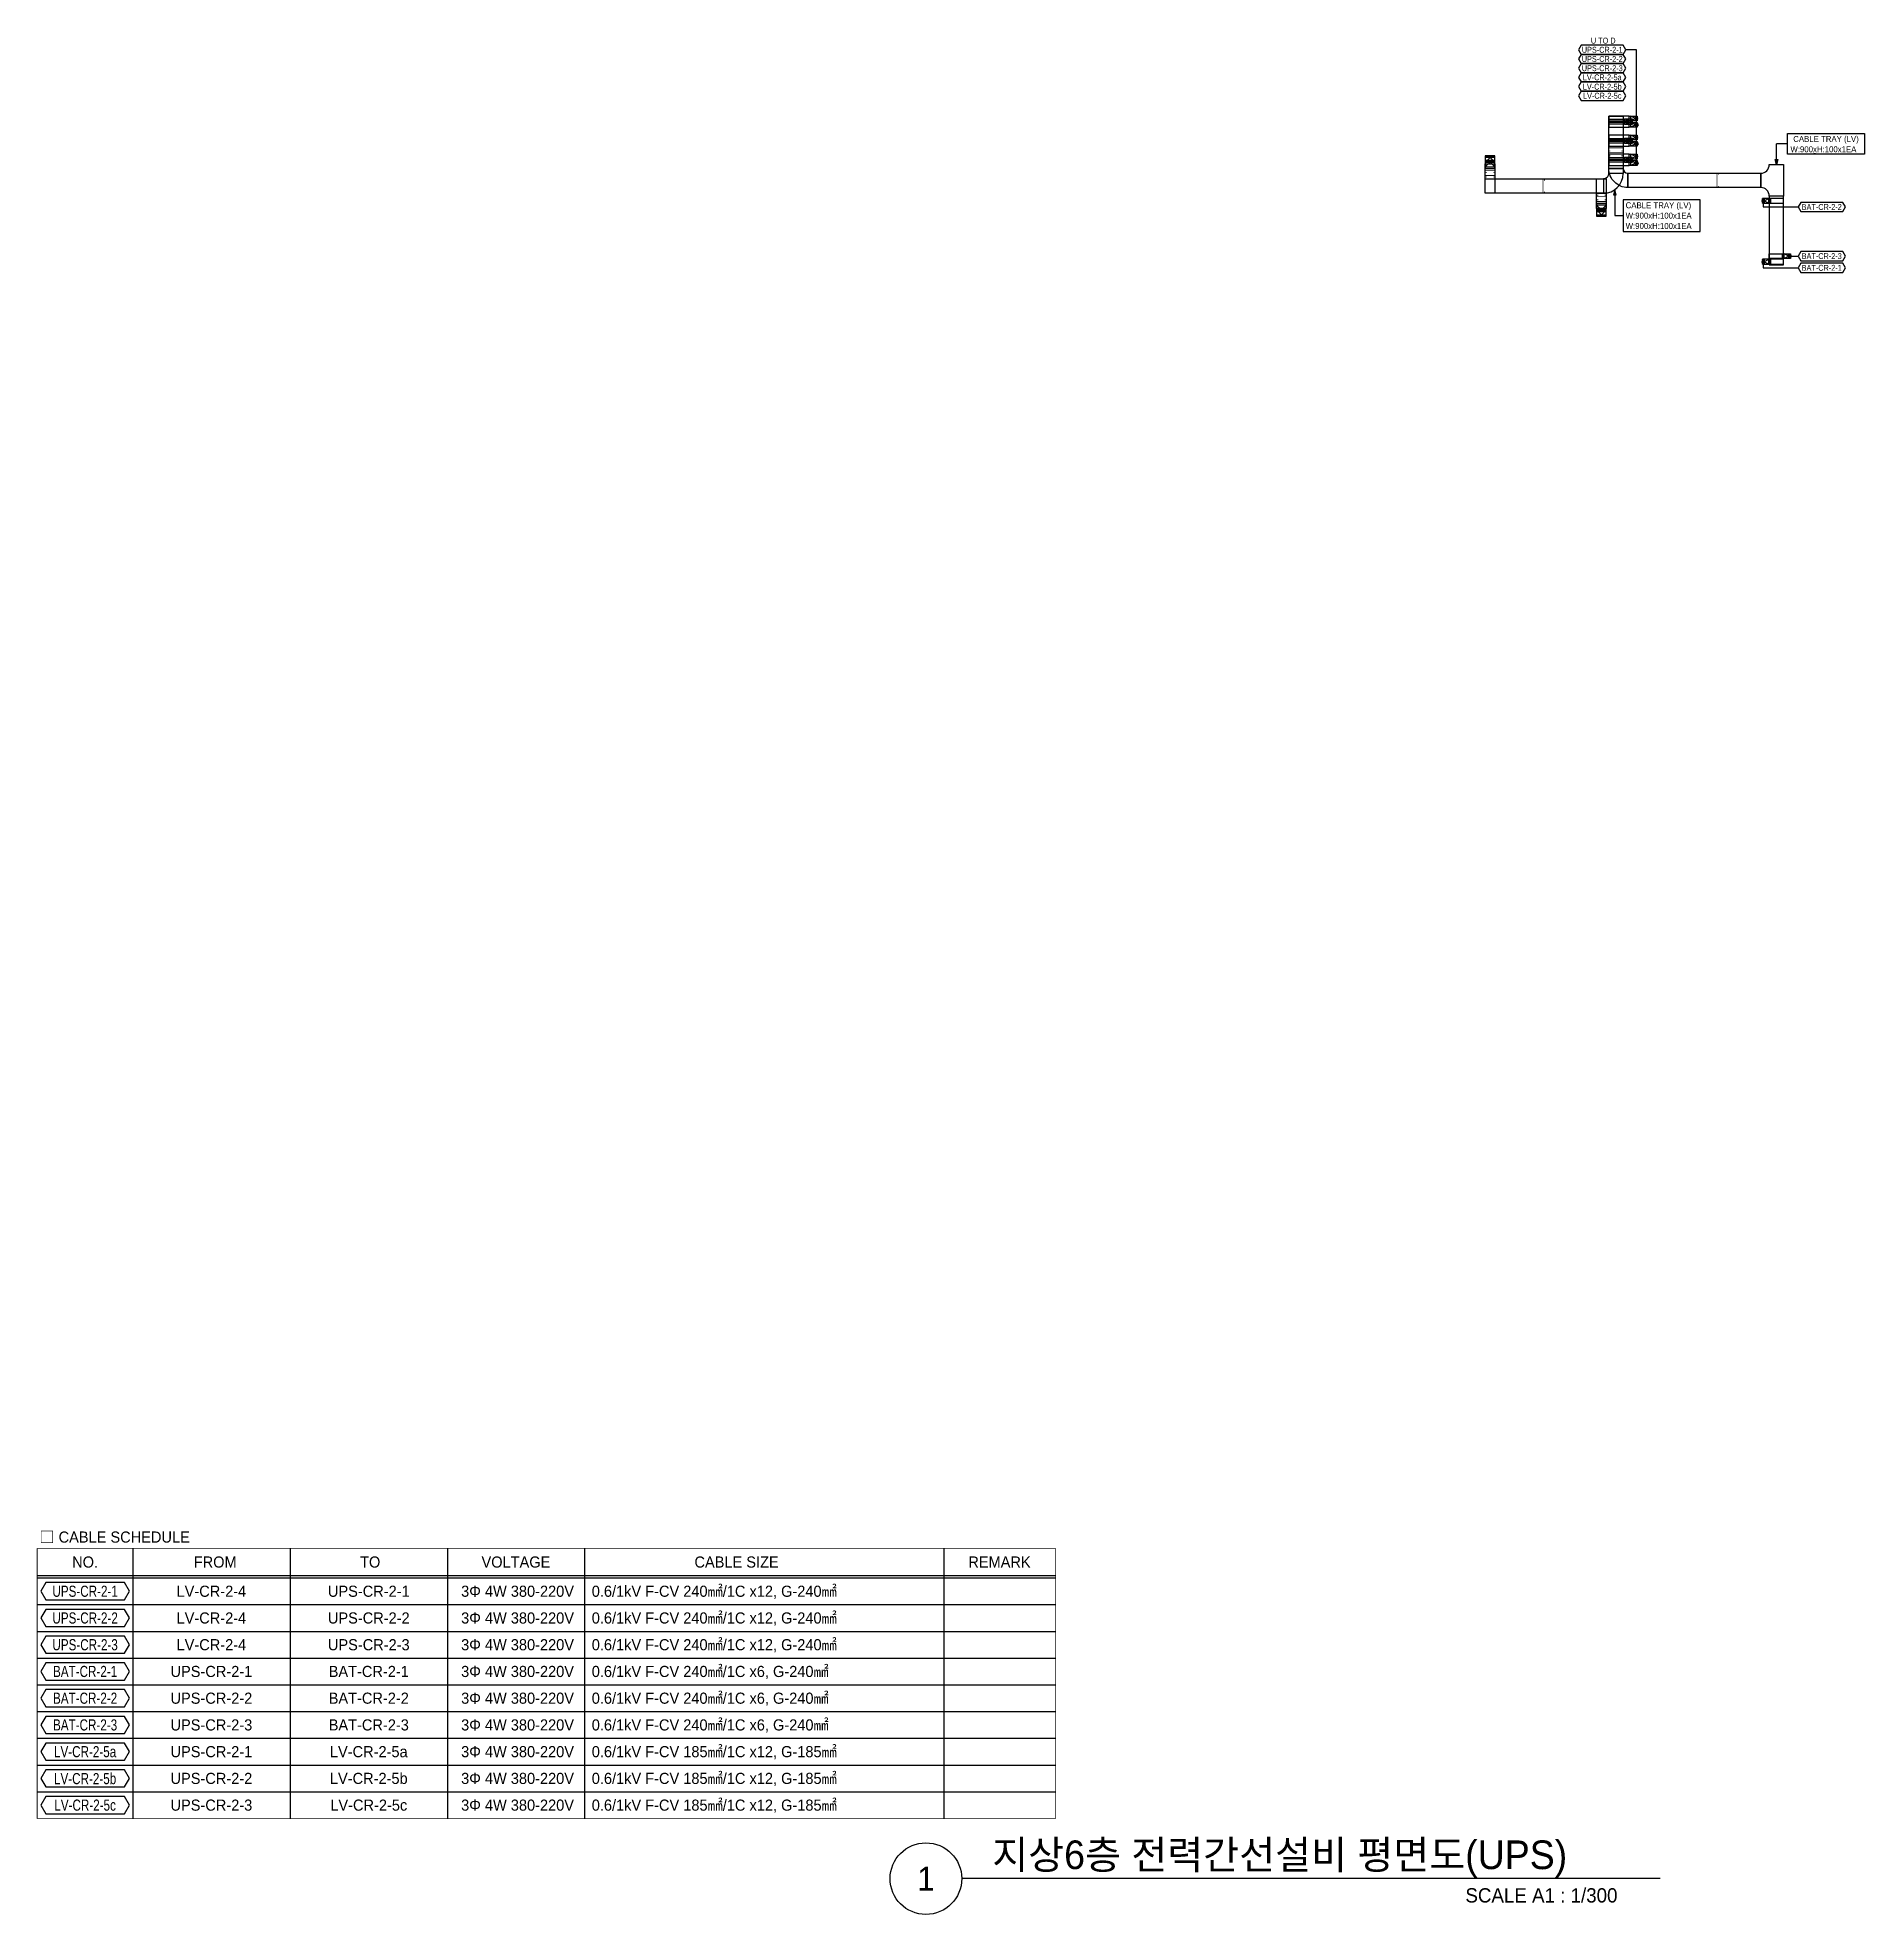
# Model space of a CAD drawing. Header units: millimetres. Extents: x 31670 to 374393, y -351975 to 839589.
# Drawn here: x 34271 to 149085, y 721650 to 839589 of the extents above; entities that cross this region are included whole.
import ezdxf
from ezdxf.enums import TextEntityAlignment as Align

# ---------------------------------------------------------------- set-up
doc = ezdxf.new("R2010")
doc.units = ezdxf.units.MM
doc.header["$LTSCALE"] = 150
for name, color, linetype in [('-----26 Electrical Cable Tray_HV_N', 30, 'Continuous'), ('-----26 Electrical Cable Tray_HV_발전기 B', 103, 'Continuous'), ('-----26 Electrical Cable Tray_LV_UPS1', 6, 'Continuous'), ('-----26 Electrical Cable Tray_LV_UPS2', 2, 'Continuous'), ('-----26 Electrical Cable Tray_LV_UPSBAT', 11, 'Continuous'), ('-----29 Cable Schedule', 1, 'Continuous'), ('-----29 Indicator', 1, 'Continuous'), ('-----29 주기', 1, 'Continuous'), ('-----30 Text', 2, 'Continuous'), ('-----41 Drawing Title', 2, 'Continuous'), ('-----99 Cable Schedule', 2, 'Continuous'), ('A-HAT-MATL', 8, 'Continuous')]:
    doc.layers.add(name, color=color, linetype=linetype)
doc.styles.add('ELEC', font='')
doc.styles.get('ELEC').set_extended_font_data('Dotum')

msp = doc.modelspace()

# ---------------------------------------------------------------- texts
at = {"layer": '-----26 Electrical Cable Tray_LV_UPS1', "style": 'ELEC'}
for s, p in [('CABLE TRAY (LV)', (134077.4001599122, 829050.0056675767)), ('W:900xH:100x1EA', (134077.4001599122, 828400.0056675767))]:
    msp.add_text(s, height=375, dxfattribs=at).set_placement(p, align=Align.MIDDLE_LEFT)
at = {"layer": '-----26 Electrical Cable Tray_LV_UPS2', "ltscale": 7.5, "style": 'ELEC'}
msp.add_text('W:900xH:100x1EA', height=375, dxfattribs=at).set_placement((134077.4001599122, 827750.0056675767), align=Align.MIDDLE_LEFT)
at = {"layer": '-----26 Electrical Cable Tray_LV_UPSBAT', "style": 'ELEC'}
for s, p in [('W:900xH:100x1EA', (144432.7130810801, 832568.0071938331)), ('CABLE TRAY (LV)', (144610.2911000761, 833218.0071938331))]:
    msp.add_text(s, height=375, dxfattribs=at).set_placement(p, align=Align.MIDDLE_LEFT)
at = {"layer": '-----30 Text', "linetype": 'Continuous', "style": 'ELEC', "width": 0.8}
for s, p in [('UPS-CR-2-1', (132605.3318785312, 838818.3570127398)), ('UPS-CR-2-2', (132605.3318785336, 838240.8570127346)), ('UPS-CR-2-3', (132605.3318785363, 837663.3570127295)), ('LV-CR-2-5a', (132605.3318785388, 837085.8570127244)), ('LV-CR-2-5b', (132605.3318785412, 836508.3570127193)), ('LV-CR-2-5c', (132605.3318785439, 835930.8570127141)), ('BAT-CR-2-2', (146398.5575434517, 828942.2682626576)), ('BAT-CR-2-3', (146398.5575434513, 825855.016947663, 1.871893210032096e-09)), ('BAT-CR-2-1', (146398.5575434515, 825117.2682626576))]:
    msp.add_text(s, height=375, dxfattribs=at).set_placement(p, align=Align.MIDDLE)
at = {"layer": '-----41 Drawing Title', "color": 2, "style": 'ELEC'}
msp.add_text('지상6층 전력간선설비 평면도(UPS)', height=1800, dxfattribs=at).set_placement((94270.2952094741, 724500.0006424683))
at = {"layer": '-----41 Drawing Title', "color": 7, "style": 'ELEC'}
msp.add_text('1', height=1499.9999985, dxfattribs=at).set_placement((90103.14198452415, 723900.0006424683), align=Align.MIDDLE)
at = {"layer": '-----41 Drawing Title', "style": 'ELEC'}
msp.add_text('SCALE A1 : 1/300', height=900, dxfattribs=at).set_placement((133562.2251124198, 722400.0006424683), align=Align.RIGHT)
at = {"layer": '-----99 Cable Schedule', "style": 'ELEC', "width": 0.8}
msp.add_text('U TO D', height=375, dxfattribs=at).set_placement((132666.9527016972, 839395.857012745), align=Align.MIDDLE)

# ---------------------------------------------------------------- blocks, each defined once
blk = doc.blocks.new('A$550585017316')
at = {"color": 0}
for p, q in [((400, 300), (0, 300)), ((0, 300), (0, 0)), ((0, 0), (400, 0)), ((500, 300), (400, 300)), ((400, 0), (500, 0)), ((500, 0), (500, 300))]:
    blk.add_line(p, q, dxfattribs=at)
at = {"color": 8}
for p, q in [((100, 0), (0, 300)), ((0, 0), (100, 300)), ((100, 150), (400, 300)), ((100, 300), (100, 0)), ((100, 150), (400, 0)), ((400, 0), (400, 300))]:
    blk.add_line(p, q, dxfattribs=at)
blk = doc.blocks.new('A$C9a0ab699')
h = blk.add_hatch(color=0)
edge = h.paths.add_edge_path()
edge.add_arc((64.00719340983778, 64.00719340983778), 64.0071934098378, 720.0000000000341, 1080.000000000034, ccw=False)
at = {"color": 0}
blk.add_circle((64.00719340983778, 64.00719340983778), 64.0071934098378, dxfattribs=at)
blk = doc.blocks.new('A$495596483691')
at = {"color": 0}
for p, q in [((100, 600), (0, 600)), ((0, 600), (0, 0)), ((0, 0), (100, 0)), ((500, 600), (100, 600)), ((100, 0), (500, 0)), ((500, 0), (500, 600))]:
    blk.add_line(p, q, dxfattribs=at)
at = {"color": 8}
for p, q in [((400, 300), (100, 600)), ((100, 600), (100, 0)), ((400, 300), (100, 0)), ((400, 0), (400, 600)), ((400, 600), (500, 0)), ((500, 600), (400, 0))]:
    blk.add_line(p, q, dxfattribs=at)

# ---------------------------------------------------------------- linework, layer by layer
at = {"layer": '-----26 Electrical Cable Tray_HV_N', "color": 1}
for p, q in [((144238.552566322, 832910.4972456017), (143553.5715367473, 832910.4972456017)), ((133395.3102609056, 828400.0056675767), (133917.4001599122, 828400.0056675767))]:
    msp.add_line(p, q, dxfattribs=at)
for points, elevation in [([(143553.5713122917, 831605.016947664), (143473.5713122917, 831925.016947664), (143633.5713122917, 831925.016947664), (143553.5713122917, 831605.016947664), (143553.5715367473, 832910.4972456017)], 6.119263298465387e-10), ([(133395.3099019888, 830034.915111151), (133315.3099019888, 829714.915111151), (133475.3099019888, 829714.915111151), (133395.3099019888, 830034.915111151), (133395.3102609056, 828400.0056675767)], 3.062234834443438e-10)]:
    msp.add_lwpolyline(points, dxfattribs=dict(at, elevation=elevation))
for points, elevation in [([(149084.5719684614, 833568.0071938331), (149084.5719684614, 832252.9872973702), (144238.552566322, 832252.9872973702), (144238.552566322, 833568.0071938331)], 6.119263298465387e-10), ([(133917.4001599122, 829400.0056675767), (133917.4001599122, 827400.0056675767), (138763.4195620515, 827400.0056675767), (138763.4195620515, 829400.0056675767)], 3.062234834443438e-10)]:
    msp.add_lwpolyline(points, close=True, dxfattribs=dict(at, elevation=elevation))
at = {"layer": '-----26 Electrical Cable Tray_LV_UPS1'}
for points, elevation in [([(133014.2514348254, 834655.0169476635), (133914.2514348254, 834655.0169476635), (133914.2514348254, 831042.4268873937), (133014.2514348254, 831042.4268873937)], 3.062234834443438e-10), ([(134304.5713122935, 834655.0169476635), (133014.2514348254, 834655.0169476635), (133014.2514348254, 834355.0169476635), (134304.5713122935, 834355.0169476635)], 3.062234834443438e-10), ([(134304.5713122935, 833455.0169476634), (133014.2514348254, 833455.0169476634), (133014.2514348254, 833155.0169476634), (134304.5713122935, 833155.0169476634)], 3.062234834443438e-10), ([(125853.5713122185, 831654.8368257817), (125853.5713122185, 829804.9268873937), (125253.5713122185, 829804.9268873937), (125253.5713122185, 831654.8368257817)], -3.823560843813435e-10), ([(134304.5713122935, 832255.0169476634), (133014.2514348254, 832255.0169476634), (133014.2514348254, 831955.0169476634), (134304.5713122935, 831955.0169476634)], 3.062234834443438e-10)]:
    msp.add_lwpolyline(points, close=True, dxfattribs=dict(at, elevation=elevation))
at = {"layer": '-----26 Electrical Cable Tray_LV_UPS1', "ltscale": 7.5, "const_width": 50}
for points, elevation in [([(133814.2514348254, 832455.0169476635), (133914.2514348254, 832455.0169476635), (133914.2514348254, 832355.0169476635), (133014.2514348254, 832355.0169476635), (133014.2514348254, 832455.0169476635), (133114.2514348254, 832455.0169476635)], 3.062234834443438e-10), ([(125353.5713122185, 831122.2105796693), (125253.5713122185, 831122.2105796693), (125253.5713122185, 831222.2105796693), (125853.5713122185, 831222.2105796693), (125853.5713122185, 831122.2105796693), (125753.5713122185, 831122.2105796693)], 4.139783582812748e-09), ([(125353.5713122185, 830822.2105796693), (125253.5713122185, 830822.2105796693), (125253.5713122185, 830922.2105796693), (125853.5713122185, 830922.2105796693), (125853.5713122185, 830822.2105796693), (125753.5713122185, 830822.2105796693)], 4.139783582812748e-09)]:
    msp.add_lwpolyline(points, dxfattribs=dict(at, elevation=elevation))
at = {"layer": '-----26 Electrical Cable Tray_LV_UPS1'}
msp.add_lwpolyline([(132676.7514348254, 830704.9268873937), (132676.7514348254, 829804.9268873937), (125253.5713122185, 829804.9268873937), (125253.5713122185, 830704.9268873937)], close=True, dxfattribs=at)
at = {"layer": '-----26 Electrical Cable Tray_LV_UPS1', "ltscale": 7.5, "const_width": 50}
msp.add_lwpolyline([(128976.384135602, 829904.9268873937), (128976.384135602, 829804.9268873937), (128876.384135602, 829804.9268873937), (128876.384135602, 830704.9268873937), (128976.384135602, 830704.9268873937), (128976.384135602, 830604.9268873937)], dxfattribs=at)
at = {"layer": '-----26 Electrical Cable Tray_LV_UPS1', "elevation": 3.062234834443438e-10}
msp.add_lwpolyline([(133914.2514348254, 831042.4268873937), (133014.2514348254, 831042.4268873937, -0.4142135623730951), (132676.7514348254, 830704.9268873937), (132676.7514348254, 829804.9268873937, 0.4142135623730951)], format="xyb", close=True, dxfattribs=at)
at = {"layer": '-----26 Electrical Cable Tray_LV_UPS2'}
for points, elevation in [([(133014.2514348254, 834655.0169476635), (133914.2514348254, 834655.0169476635), (133914.2514348254, 831042.4268873937), (133014.2514348254, 831042.4268873937)], 3.062234834443438e-10), ([(134304.5713122935, 834255.0169476635), (133014.2514348254, 834255.0169476635), (133014.2514348254, 833955.0169476635), (134304.5713122935, 833955.0169476635)], 3.062234834443438e-10), ([(134304.5713122935, 833055.0169476634), (133014.2514348254, 833055.0169476634), (133014.2514348254, 832755.0169476634), (134304.5713122935, 832755.0169476634)], 3.062234834443438e-10), ([(134304.5713122935, 831855.0169476634), (133014.2514348254, 831855.0169476634), (133014.2514348254, 831555.0169476634), (134304.5713122935, 831555.0169476634)], 3.062234834443438e-10), ([(132253.5713122972, 829804.9268873937), (132253.5713122972, 830704.9268873937), (132853.5713122972, 830704.9268873937), (132853.5713122972, 829804.9268873937)], -5.997843266916113e-10), ([(132253.5713122972, 829804.9268873937), (132253.5713122972, 830704.9268873937), (132676.7514348254, 830704.9268873937), (132676.7514348254, 829804.9268873937)], 3.062234834443438e-10), ([(132253.5713122972, 828855.0169475584), (132253.5713122972, 829804.9268873937), (132853.5713122972, 829804.9268873937), (132853.5713122972, 828855.0169475584)], -3.823560843813439e-10)]:
    msp.add_lwpolyline(points, close=True, dxfattribs=dict(at, elevation=elevation))
at = {"layer": '-----26 Electrical Cable Tray_LV_UPS2', "ltscale": 7.5, "const_width": 50}
for points, elevation in [([(133814.2514348254, 832755.0169476635), (133914.2514348254, 832755.0169476635), (133914.2514348254, 832655.0169476635), (133014.2514348254, 832655.0169476635), (133014.2514348254, 832755.0169476635), (133114.2514348254, 832755.0169476635)], 3.062234834443438e-10), ([(132753.5713122972, 829687.6431936708), (132853.5713122972, 829687.6431936708), (132853.5713122972, 829587.6431936708), (132253.5713122972, 829587.6431936708), (132253.5713122972, 829687.6431936708), (132353.5713122972, 829687.6431936708)], 4.139783582812747e-09), ([(132753.5713122972, 829387.6431936708), (132853.5713122972, 829387.6431936708), (132853.5713122972, 829287.6431936708), (132253.5713122972, 829287.6431936708), (132253.5713122972, 829387.6431936708), (132353.5713122972, 829387.6431936708)], 4.139783582812747e-09)]:
    msp.add_lwpolyline(points, dxfattribs=dict(at, elevation=elevation))
at = {"layer": '-----26 Electrical Cable Tray_LV_UPS2', "elevation": 3.062234834443438e-10}
msp.add_lwpolyline([(133914.2514348254, 831042.4268873937), (133014.2514348254, 831042.4268873937, -0.4142135623730951), (132676.7514348254, 830704.9268873937), (132676.7514348254, 829804.9268873937, 0.4142135623730951)], format="xyb", close=True, dxfattribs=at)
at = {"layer": '-----26 Electrical Cable Tray_LV_UPSBAT'}
for points in [[(134002.5713122935, 834155.0169476635), (133014.2514348262, 834155.0169476635), (133014.2514348262, 834455.0169476635), (134002.5713122935, 834455.0169476635)], [(134002.5713122935, 832955.0169476635), (133014.2514348262, 832955.0169476635), (133014.2514348262, 833255.0169476635), (134002.5713122935, 833255.0169476635)], [(134002.5713122935, 831755.0169476635), (133014.2514348262, 831755.0169476635), (133014.2514348262, 832055.0169476635), (134002.5713122935, 832055.0169476635)]]:
    msp.add_lwpolyline(points, close=True, dxfattribs=at)
for points, elevation in [([(133914.2514348254, 831365.016947664), (133014.2514348254, 831365.016947664), (133014.2514348254, 834455.0169476635), (133914.2514348254, 834455.0169476635)], 3.062234834443438e-10), ([(142563.5713122917, 831065.016947664), (142563.5713122917, 830165.016947664), (134214.2514348254, 830165.016947664), (134214.2514348254, 831065.016947664)], 6.119263298465387e-10), ([(144003.5713122917, 829625.016947664), (143103.5713122917, 829625.016947664), (143103.5713122917, 825305.016947664), (144003.5713122917, 825305.016947664)], 6.119263298465387e-10), ([(144003.5713122918, 829480.016947664), (143178.5713122918, 829480.016947664), (143178.5713122918, 829180.016947664), (144003.5713122918, 829180.016947664)], 3.062234834442533e-10), ([(143103.5713122917, 826005.016947664), (143928.5713122917, 826005.016947664), (143928.5713122917, 825705.016947664), (143103.5713122917, 825705.016947664)], 1.853494182745962e-09), ([(144003.5713122917, 825655.016947664), (143178.5713122917, 825655.016947664), (143178.5713122917, 825355.016947664), (144003.5713122917, 825355.016947664)], 6.119263298464484e-10)]:
    msp.add_lwpolyline(points, close=True, dxfattribs=dict(at, elevation=elevation))
at = {"layer": '-----26 Electrical Cable Tray_LV_UPSBAT', "ltscale": 7.5, "const_width": 50}
for points, elevation in [([(133814.2514348254, 832155.0169476635), (133914.2514348254, 832155.0169476635), (133914.2514348254, 832055.0169476635), (133014.2514348254, 832055.0169476635), (133014.2514348254, 832155.0169476635), (133114.2514348254, 832155.0169476635)], 3.062234834443438e-10), ([(139922.0789461248, 830965.016947664), (139922.0789461248, 831065.016947664), (139822.0789461248, 831065.016947664), (139822.0934957587, 830165.087272035), (139922.0934957587, 830165.087272035), (139922.0934957587, 830265.087272035)], 6.119263298465387e-10)]:
    msp.add_lwpolyline(points, dxfattribs=dict(at, elevation=elevation))
at = {"layer": '-----26 Electrical Cable Tray_LV_UPSBAT', "elevation": 6.119263298465387e-10}
for points in [[(143103.5713122917, 831605.016947664), (144003.5713122917, 831605.016947664), (144003.5713122917, 831605.016947664), (144003.5713122917, 829625.016947664), (143103.5713122917, 829625.016947664, 0.414213562373095), (142563.5713122917, 830165.016947664), (142563.5713122917, 831065.016947664), (142563.5713122917, 831065.016947664, 0.414213562373095)], [(133914.2514348254, 831365.016947664), (133914.2514348254, 831365.016947664, 0.414213562373095), (134214.2514348254, 831065.016947664), (134214.2514348254, 831065.016947664), (134214.2514348254, 830165.016947664, -0.4142135623731661), (133014.2514348254, 831365.016947664)]]:
    msp.add_lwpolyline(points, format="xyb", close=True, dxfattribs=at)
at = {"layer": '-----29 Cable Schedule', "color": 3, "elevation": 1.712907795664303e-09}
msp.add_lwpolyline([(34271.19208892476, 744635.678996963), (98224.9375670483, 744635.6789943785), (98224.93757425185, 727680.1234328144), (34271.1920961283, 727680.1234353986)], close=True, dxfattribs=at)
at = {"layer": '-----29 주기'}
for points, elevation in [([(131282.4264389767, 839107.1070127423), (131115.7165487648, 838818.3570127407), (131282.4264389793, 838529.6070127372), (133928.2373180859, 838529.6070127372), (134094.9472083095, 838818.3570127407), (133928.2373180836, 839107.1070127423)], 3.062234834443438e-10), ([(131282.4264389792, 838529.6070127372), (131115.7165487672, 838240.8570127356), (131282.4264389817, 837952.1070127321), (133928.2373180884, 837952.1070127321), (134094.9472083119, 838240.8570127356), (133928.237318086, 838529.6070127372)], 3.062234834443438e-10), ([(131282.4264389816, 837952.1070127321), (131115.7165487697, 837663.3570127304), (131282.4264389842, 837374.607012727), (133928.2373180908, 837374.607012727), (134094.9472083144, 837663.3570127304), (133928.2373180885, 837952.1070127321)], 3.062234834443438e-10), ([(131282.4264389841, 837374.607012727), (131115.7165487721, 837085.8570127253), (131282.4264389866, 836797.1070127218), (133928.2373180935, 836797.1070127218), (134094.9472083168, 837085.8570127253), (133928.2373180909, 837374.607012727)], 3.062234834443438e-10), ([(131282.4264389865, 836797.1070127218), (131115.7165487746, 836508.3570127202), (131282.4264389891, 836219.6070127167), (133928.2373180959, 836219.6070127167), (134094.9472083193, 836508.3570127202), (133928.2373180934, 836797.1070127218)], 3.062234834443438e-10), ([(131282.4264389892, 836219.6070127167), (131115.7165487772, 835930.8570127151), (131282.4264389915, 835642.1070127116), (133928.2373180984, 835642.1070127116), (134094.9472083217, 835930.8570127151), (133928.2373180958, 836219.6070127167)], 3.062234834443438e-10), ([(145075.652103897, 829231.0182626601), (144908.9422136851, 828942.2682626585), (145075.6521038996, 828653.518262655), (147721.4629830064, 828653.518262655), (147888.1728732298, 828942.2682626585), (147721.4629830039, 829231.0182626601)], 3.062234834443438e-10), ([(145075.6521038968, 826143.7669476656), (144908.9422136849, 825855.016947664), (145075.6521038994, 825566.2669476605), (147721.462983006, 825566.2669476605), (147888.1728732294, 825855.016947664), (147721.4629830035, 826143.7669476656)], 1.873502866709837e-09), ([(145075.6521038968, 825406.0182626601), (144908.9422136849, 825117.2682626585), (145075.6521038994, 824828.518262655), (147721.462983006, 824828.518262655), (147888.1728732296, 825117.2682626585), (147721.4629830037, 825406.0182626601)], 6.119263298465388e-10)]:
    msp.add_lwpolyline(points, close=True, dxfattribs=dict(at, elevation=elevation))
at = {"layer": '-----41 Drawing Title', "color": 7}
msp.add_line((136246.8580177167, 723900.0006424683), (92353.14198226033, 723900.0006424683), dxfattribs=at)
msp.add_circle((90103.14198452415, 723900.0006424683), 2249.99999775, dxfattribs=at)
at = {"layer": '-----99 Cable Schedule', "color": 1}
for p, q in [((142728.5713122918, 829330.016947664), (142728.5713122918, 828942.2682626586)), ((142728.5713122918, 828942.2682626586), (144908.9422136851, 828942.2682626585)), ((142728.5713122917, 825505.016947664), (142728.5713122917, 825117.2682626586)), ((142728.5713122917, 825117.2682626586), (144908.9422136849, 825117.2682626585))]:
    msp.add_line(p, q, dxfattribs=at)
for points, elevation in [([(134754.5713122935, 831705.0169476634), (134754.5713122935, 838818.3570127407), (134094.9472083095, 838818.3570127407)], 3.062234834443438e-10), ([(144378.5713122917, 825855.016947664), (144908.9422136849, 825855.016947664)], 1.873502866709837e-09)]:
    msp.add_lwpolyline(points, dxfattribs=dict(at, elevation=elevation))
at = {"layer": 'A-HAT-MATL', "elevation": 9.176291762487338e-10}
msp.add_lwpolyline([(146003.5713122913, 832275.0195175074), (145903.571707536, 832275.0195175074)], dxfattribs=at)

# ---------------------------------------------------------------- block references
at = {"layer": '-----26 Electrical Cable Tray_LV_UPS1', "xscale": -1}
for p in [(134804.5713122935, 834355.0169476635), (134804.5713122935, 833155.0169476634), (134804.5713122935, 831955.0169476634)]:
    msp.add_blockref('A$550585017316', p, dxfattribs=at)
at = {"layer": '-----26 Electrical Cable Tray_LV_UPS1', "rotation": 89.99999999999999}
for p in [(125853.5713122185, 831654.8368257817), (125853.5713122185, 831354.8368257817)]:
    msp.add_blockref('A$495596483691', p, dxfattribs=at)
at = {"layer": '-----26 Electrical Cable Tray_LV_UPS2', "xscale": -1}
for p in [(134804.5713122935, 833955.0169476635), (134804.5713122935, 832755.0169476634), (134804.5713122935, 831555.0169476634)]:
    msp.add_blockref('A$550585017316', p, dxfattribs=at)
at = {"layer": '-----26 Electrical Cable Tray_LV_UPS2', "rotation": 270}
for p in [(132253.5713122972, 829155.0169475584), (132253.5713122972, 828855.0169475584)]:
    msp.add_blockref('A$495596483691', p, dxfattribs=at)
at = {"layer": '-----26 Electrical Cable Tray_LV_UPSBAT', "rotation": 180}
for p in [(134502.5713122935, 834455.0169476635), (134502.5713122935, 833255.0169476635), (134502.5713122935, 832055.0169476635)]:
    msp.add_blockref('A$550585017316', p, dxfattribs=at)
at = {"layer": '-----26 Electrical Cable Tray_LV_UPSBAT'}
for p in [(142678.5713122918, 829180.016947664), (142678.5713122917, 825355.016947664)]:
    msp.add_blockref('A$550585017316', p, dxfattribs=at)
at = {"layer": '-----26 Electrical Cable Tray_LV_UPSBAT', "xscale": -1}
msp.add_blockref('A$550585017316', (144428.5713122917, 825705.016947664), dxfattribs=at)
at = {"layer": '-----99 Cable Schedule', "color": 1, "yscale": 1.5, "zscale": 1.5}
for p, xscale, rotation in [((134658.5605221787, 834601.0277377783), -1.5, 180), ((134658.5605221787, 833401.0277377781), -1.5, 180), ((134658.5605221787, 832201.0277377781), -1.5, 180), ((142632.5605221771, 829234.0061575492), -1.5, 270), ((142632.5605221769, 825409.0061575492), -1.5, 270), ((144474.5821024064, 825759.0061575492), 1.5, 90.00000000000001)]:
    msp.add_blockref('A$C9a0ab699', p, dxfattribs=dict(at, xscale=xscale, rotation=rotation))
at = {"layer": '-----99 Cable Schedule', "color": 1, "xscale": 1.5, "yscale": 1.5, "zscale": 1.5}
for p in [(134661.432737888, 834009.0061575487), (134661.432737888, 832809.0061575486), (134661.432737888, 831609.0061575486)]:
    msp.add_blockref('A$C9a0ab699', p, dxfattribs=at)

msp.set_redraw_order([(e.dxf.handle, doc.entitydb.next_handle()) for e in msp.query("TEXT MTEXT ATTDEF DIMENSION ARC_DIMENSION")])  # texts and dimensions are drawn at this point

# ---------------------------------------------------------------- next in the draw order: wipeouts: each hides what was drawn before it
at = {"color": 3}
msp.add_wipeout([(34271.19208892477, 744635.678996963), (98224.93756704843, 744635.6789943787), (98224.937574252, 727680.1234328144), (34271.19209612837, 727680.1234353987)], dxfattribs=at).translate(0, 0, 1.89128973215294e-09).dxf.layer = '-----26 Electrical Cable Tray_HV_발전기 B'

# ---------------------------------------------------------------- next in the draw order: linework, layer by layer
at = {"layer": '-----29 Cable Schedule'}
for p, q in [((40251.0193693763, 744635.6789940905, 1.713318834219818e-09), (40251.01937058626, 742800.1234424054, 1.713318834219818e-09)), ((50142.49710377512, 744635.6789940905, 1.713318834219818e-09), (50142.4971049864, 742800.1234476771, 1.713318834219818e-09)), ((60033.97483825742, 744635.6789890702, 1.713318834219818e-09), (60033.97483946697, 742800.1234575028, 1.713318834219818e-09)), ((68645.37898354587, 744635.6789890702, 1.713318834219818e-09), (68645.37898475587, 742800.1234575028, 1.713318834219818e-09)), ((91224.93756708046, 744635.6789891785, 1.718037933168074e-09), (91224.93756829042, 742800.1234691176, 1.718037933168074e-09))]:
    msp.add_line(p, q, dxfattribs=at)
at = {"layer": '-----29 Cable Schedule', "color": 3}
for p, q in [((34271.19208891474, 742955.678996963, 1.713318834219818e-09), (98224.9375718582, 742955.6789893794, 1.718037933168074e-09)), ((34271.19208891474, 742800.1234401648, 1.713318834219818e-09), (98224.93756735208, 742800.1234325818, 1.718037933168074e-09))]:
    msp.add_line(p, q, dxfattribs=at)
at = {"layer": '-----29 Cable Schedule', "color": 1}
for p, q in [((40251.0193693763, 742800.1234372924, 1.713318834219818e-09), (40251.01937783373, 727680.1234351569, 1.712907795664303e-09)), ((50142.49710377512, 742800.1234372924, 1.713318834219818e-09), (50142.49711223255, 727680.1234343571, 1.712907795664303e-09)), ((60033.97483825742, 742800.1234372924, 1.713318834219818e-09), (60033.97484671528, 727680.1234335576, 1.712907795664303e-09)), ((68645.37898354587, 742800.1234322723, 1.713318834219818e-09), (68645.37899200377, 727680.1234328612, 1.712907795664303e-09)), ((91224.93756829042, 742800.1234691176, 1.718037933168074e-09), (91224.93757674831, 727680.1234313736, 1.717626894612559e-09)), ((34271.19208864181, 741120.1234372924, 1.708599735271562e-09), (98224.93756707959, 741120.1234325818, 1.713318834219818e-09)), ((34271.19208864181, 739440.1234372924, 1.708599735271562e-09), (98224.93756707959, 739440.1234325818, 1.713318834219818e-09)), ((34271.19208864181, 737760.1234372924, 1.708599735271562e-09), (98224.93756707959, 737760.1234325818, 1.713318834219818e-09)), ((34271.19208864181, 736080.1234372924, 1.708599735271562e-09), (98224.93756707959, 736080.1234325818, 1.713318834219818e-09)), ((34271.19208864181, 734400.1234372924, 1.708599735271562e-09), (98224.93756707959, 734400.1234325818, 1.713318834219818e-09)), ((34271.19208864181, 732720.1234372924, 1.708599735271562e-09), (98224.93756707959, 732720.1234325818, 1.713318834219818e-09)), ((34271.19208864181, 731040.1234372924, 1.708599735271562e-09), (98224.93756707959, 731040.1234325818, 1.713318834219818e-09)), ((34271.19208864181, 729360.1234372924, 1.708599735271562e-09), (98224.93756707959, 729360.1234325818, 1.713318834219818e-09))]:
    msp.add_line(p, q, dxfattribs=at)
at = {"layer": '-----29 주기', "elevation": 1.712907795664303e-09}
for points in [[(34791.68224704001, 742499.1234810562), (34480.49045197773, 741960.1234810532), (34791.68224704478, 741421.1234810466), (39730.52922137716, 741421.1234810466), (40041.72101646118, 741960.1234810532), (39730.52922137282, 742499.1234810562)], [(34791.68224704001, 740819.1234810562), (34480.49045197773, 740280.1234810532), (34791.68224704478, 739741.1234810466), (39730.52922137716, 739741.1234810466), (40041.72101646118, 740280.1234810532), (39730.52922137282, 740819.1234810562)], [(34791.68224691614, 739139.1234810562), (34480.49045185387, 738600.1234810532), (34791.68224692091, 738061.1234810466), (39730.52922125329, 738061.1234810466), (40041.72101633731, 738600.1234810532), (39730.52922124896, 739139.1234810562)], [(34791.68224602169, 737459.1234155984), (34480.49045095942, 736920.1234155954), (34791.6822460265, 736381.1234155889), (39730.52922035888, 736381.1234155889), (40041.72101544286, 736920.1234155954), (39730.52922035451, 737459.1234155984)], [(34791.68224589783, 735779.1234155984), (34480.49045083555, 735240.1234155954), (34791.68224590263, 734701.1234155889), (39730.52922023545, 734701.1234155889), (40041.721015319, 735240.1234155954), (39730.52922023064, 735779.1234155984)], [(34791.6822457744, 734099.1234155984), (34480.49045071212, 733560.1234155954), (34791.68224577917, 733021.1234155889), (39730.52922011158, 733021.1234155889), (40041.72101519513, 733560.1234155954), (39730.52922010678, 734099.1234155984)], [(34791.68224629725, 732419.1234810562), (34480.49045123497, 731880.1234810532), (34791.68224630202, 731341.1234810466), (39730.52922063484, 731341.1234810466), (40041.72101571842, 731880.1234810532), (39730.52922063007, 732419.1234810562)], [(34791.68224629725, 730739.1234810562), (34480.49045123497, 730200.1234810532), (34791.68224630202, 729661.1234810466), (39730.52922063484, 729661.1234810466), (40041.72101571842, 730200.1234810532), (39730.52922063007, 730739.1234810562)], [(34791.68224617382, 729059.1234810562), (34480.49045111155, 728520.1234810532), (34791.68224617816, 727981.1234810466), (39730.52922051097, 727981.1234810466), (40041.72101559455, 728520.1234810532), (39730.5292205062, 729059.1234810562)]]:
    msp.add_lwpolyline(points, close=True, dxfattribs=at)

# ---------------------------------------------------------------- next in the draw order: texts
at = {"layer": '-----29 Indicator', "color": 2, "linetype": 'Continuous', "style": 'ELEC'}
msp.add_text('□ CABLE SCHEDULE', height=700, dxfattribs=at).set_placement((34386.7196021798, 745364.4249610195, 1.713318834219818e-09), align=Align.MIDDLE_LEFT)
at = {"layer": '-----30 Text', "style": 'ELEC'}
msp.add_text('NO.', height=700.0000050563292, dxfattribs=at).set_placement((37261.10572942236, 743795.6789963583, 1.713318834219818e-09), align=Align.MIDDLE)
for s, height, p in [('FROM', 700.0000050563292, (45437.29425097763, 743795.6789936246, 1.713318834219818e-09)), ('TO', 700.0000050563292, (55176.90106189309, 743795.6789936246, 1.713318834219818e-09)), ('VOLTAGE', 700.0000050563292, (64336.70532361328, 743795.6789936246, 1.713318834219818e-09)), ('CABLE SIZE', 700.0000050563292, (78202.25022306395, 743795.6789936246, 1.713318834219818e-09)), ('REMARK', 700.0000050563292, (94724.93756763416, 743795.6789937578, 1.718037933168074e-09)), ('LV-CR-2-4', 700, (45196.75824672316, 741960.1234566236, 1.708833027425158e-09)), ('UPS-CR-2-1', 700, (55088.23598116415, 741960.1234555545, 1.708833027425158e-09)), ('3Φ 4W 380-220V', 700, (64438.71420892101, 741960.1234547549, 1.708833027425158e-09)), ('LV-CR-2-4', 700, (45196.75824672316, 740280.1234566236, 1.708833027425158e-09)), ('UPS-CR-2-2', 700, (55088.23598116415, 740280.1234555545, 1.708833027425158e-09)), ('3Φ 4W 380-220V', 700, (64438.71420892101, 740280.1234547549, 1.708833027425158e-09)), ('LV-CR-2-4', 700, (45196.75824659929, 738600.1234566236, 1.708833027425158e-09)), ('UPS-CR-2-3', 700, (55088.23598104072, 738600.1234555545, 1.708833027425158e-09)), ('3Φ 4W 380-220V', 700, (64438.71420879758, 738600.1234547549, 1.708833027425158e-09)), ('UPS-CR-2-1', 700, (45196.75824502553, 736920.1234566236, 1.708833027425158e-09)), ('BAT-CR-2-1', 700, (55088.2359794674, 736920.1234555545, 1.708833027425158e-09)), ('3Φ 4W 380-220V', 700, (64438.71420722382, 736920.1234547549, 1.708833027425158e-09)), ('UPS-CR-2-2', 700, (45196.7582449021, 735240.1234566236, 1.708833027425158e-09)), ('BAT-CR-2-2', 700, (55088.23597934353, 735240.1234555545, 1.708833027425158e-09)), ('3Φ 4W 380-220V', 700, (64438.71420710039, 735240.1234547549, 1.708833027425158e-09)), ('UPS-CR-2-3', 700, (45196.75824477823, 733560.1234566236, 1.708833027425158e-09)), ('BAT-CR-2-3', 700, (55088.23597921967, 733560.1234555545, 1.708833027425158e-09)), ('3Φ 4W 380-220V', 700, (64438.71420697653, 733560.1234547549, 1.708833027425158e-09)), ('UPS-CR-2-1', 700, (45196.7582459804, 731880.1234566236, 1.89995653080629e-09)), ('LV-CR-2-5a', 700, (55088.23598042183, 731880.1234555545, 1.89995653080629e-09)), ('3Φ 4W 380-220V', 700, (64438.71420817869, 731880.1234547549, 1.89995653080629e-09)), ('UPS-CR-2-2', 700, (45196.7582459804, 730200.1234566236, 1.89995653080629e-09)), ('LV-CR-2-5b', 700, (55088.23598042183, 730200.1234555545, 1.89995653080629e-09)), ('3Φ 4W 380-220V', 700, (64438.71420817869, 730200.1234547549, 1.89995653080629e-09)), ('UPS-CR-2-3', 700, (45196.75824585653, 728520.1234566236, 1.89995653080629e-09)), ('LV-CR-2-5c', 700, (55088.23598029796, 728520.1234555545, 1.89995653080629e-09)), ('3Φ 4W 380-220V', 700, (64438.71420805482, 728520.1234547549, 1.89995653080629e-09))]:
    msp.add_text(s, height=height, dxfattribs=at).set_placement(p, align=Align.MIDDLE_CENTER)
at = {"layer": '-----30 Text', "linetype": 'Continuous', "style": 'ELEC', "width": 0.8}
for s, p in [('UPS-CR-2-1', (37261.10573420837, 741960.1234810513, 1.89995653080629e-09)), ('UPS-CR-2-2', (37261.10573420837, 740280.1234810513, 1.89995653080629e-09)), ('UPS-CR-2-3', (37261.10573408494, 738600.1234810513, 1.89995653080629e-09)), ('BAT-CR-2-1', (37261.10573319049, 736920.1234155938, 1.708833027425158e-09)), ('BAT-CR-2-2', (37261.10573306662, 735240.1234155938, 1.708833027425158e-09)), ('BAT-CR-2-3', (37261.10573294276, 733560.1234155938, 1.708833027425158e-09)), ('LV-CR-2-5a', (37261.10573346604, 731880.1234810513, 2.091080034187423e-09)), ('LV-CR-2-5b', (37261.10573346604, 730200.1234810513, 2.091080034187423e-09)), ('LV-CR-2-5c', (37261.10573334261, 728520.1234810513, 2.091080034187423e-09))]:
    msp.add_text(s, height=700, dxfattribs=at).set_placement(p, align=Align.MIDDLE)
at = {"layer": '-----30 Text', "style": 'ELEC'}
for s, p in [('0.6/1kV F-CV 240㎟/1C x12, G-240㎟', (69102.14402326511, 741960.1234481256, 1.708833027425158e-09)), ('0.6/1kV F-CV 240㎟/1C x12, G-240㎟', (69102.14402326511, 740280.1234481256, 1.708833027425158e-09)), ('0.6/1kV F-CV 240㎟/1C x12, G-240㎟', (69102.14402314124, 738600.1234481256, 1.708833027425158e-09)), ('0.6/1kV F-CV 240㎟/1C x6, G-240㎟', (69102.14402156792, 736920.1234481256, 1.708833027425158e-09)), ('0.6/1kV F-CV 240㎟/1C x6, G-240㎟', (69102.14402144405, 735240.1234481256, 1.708833027425158e-09)), ('0.6/1kV F-CV 240㎟/1C x6, G-240㎟', (69102.14402132019, 733560.1234481256, 1.708833027425158e-09)), ('0.6/1kV F-CV 185㎟/1C x12, G-185㎟', (69102.14402252276, 731880.1234481256, 1.89995653080629e-09)), ('0.6/1kV F-CV 185㎟/1C x12, G-185㎟', (69102.14402252276, 730200.1234481256, 1.89995653080629e-09)), ('0.6/1kV F-CV 185㎟/1C x12, G-185㎟', (69102.14402239889, 728520.1234481256, 1.89995653080629e-09))]:
    msp.add_text(s, height=700, dxfattribs=at).set_placement(p, align=Align.MIDDLE_LEFT)

doc.saveas('drawing.dxf')
